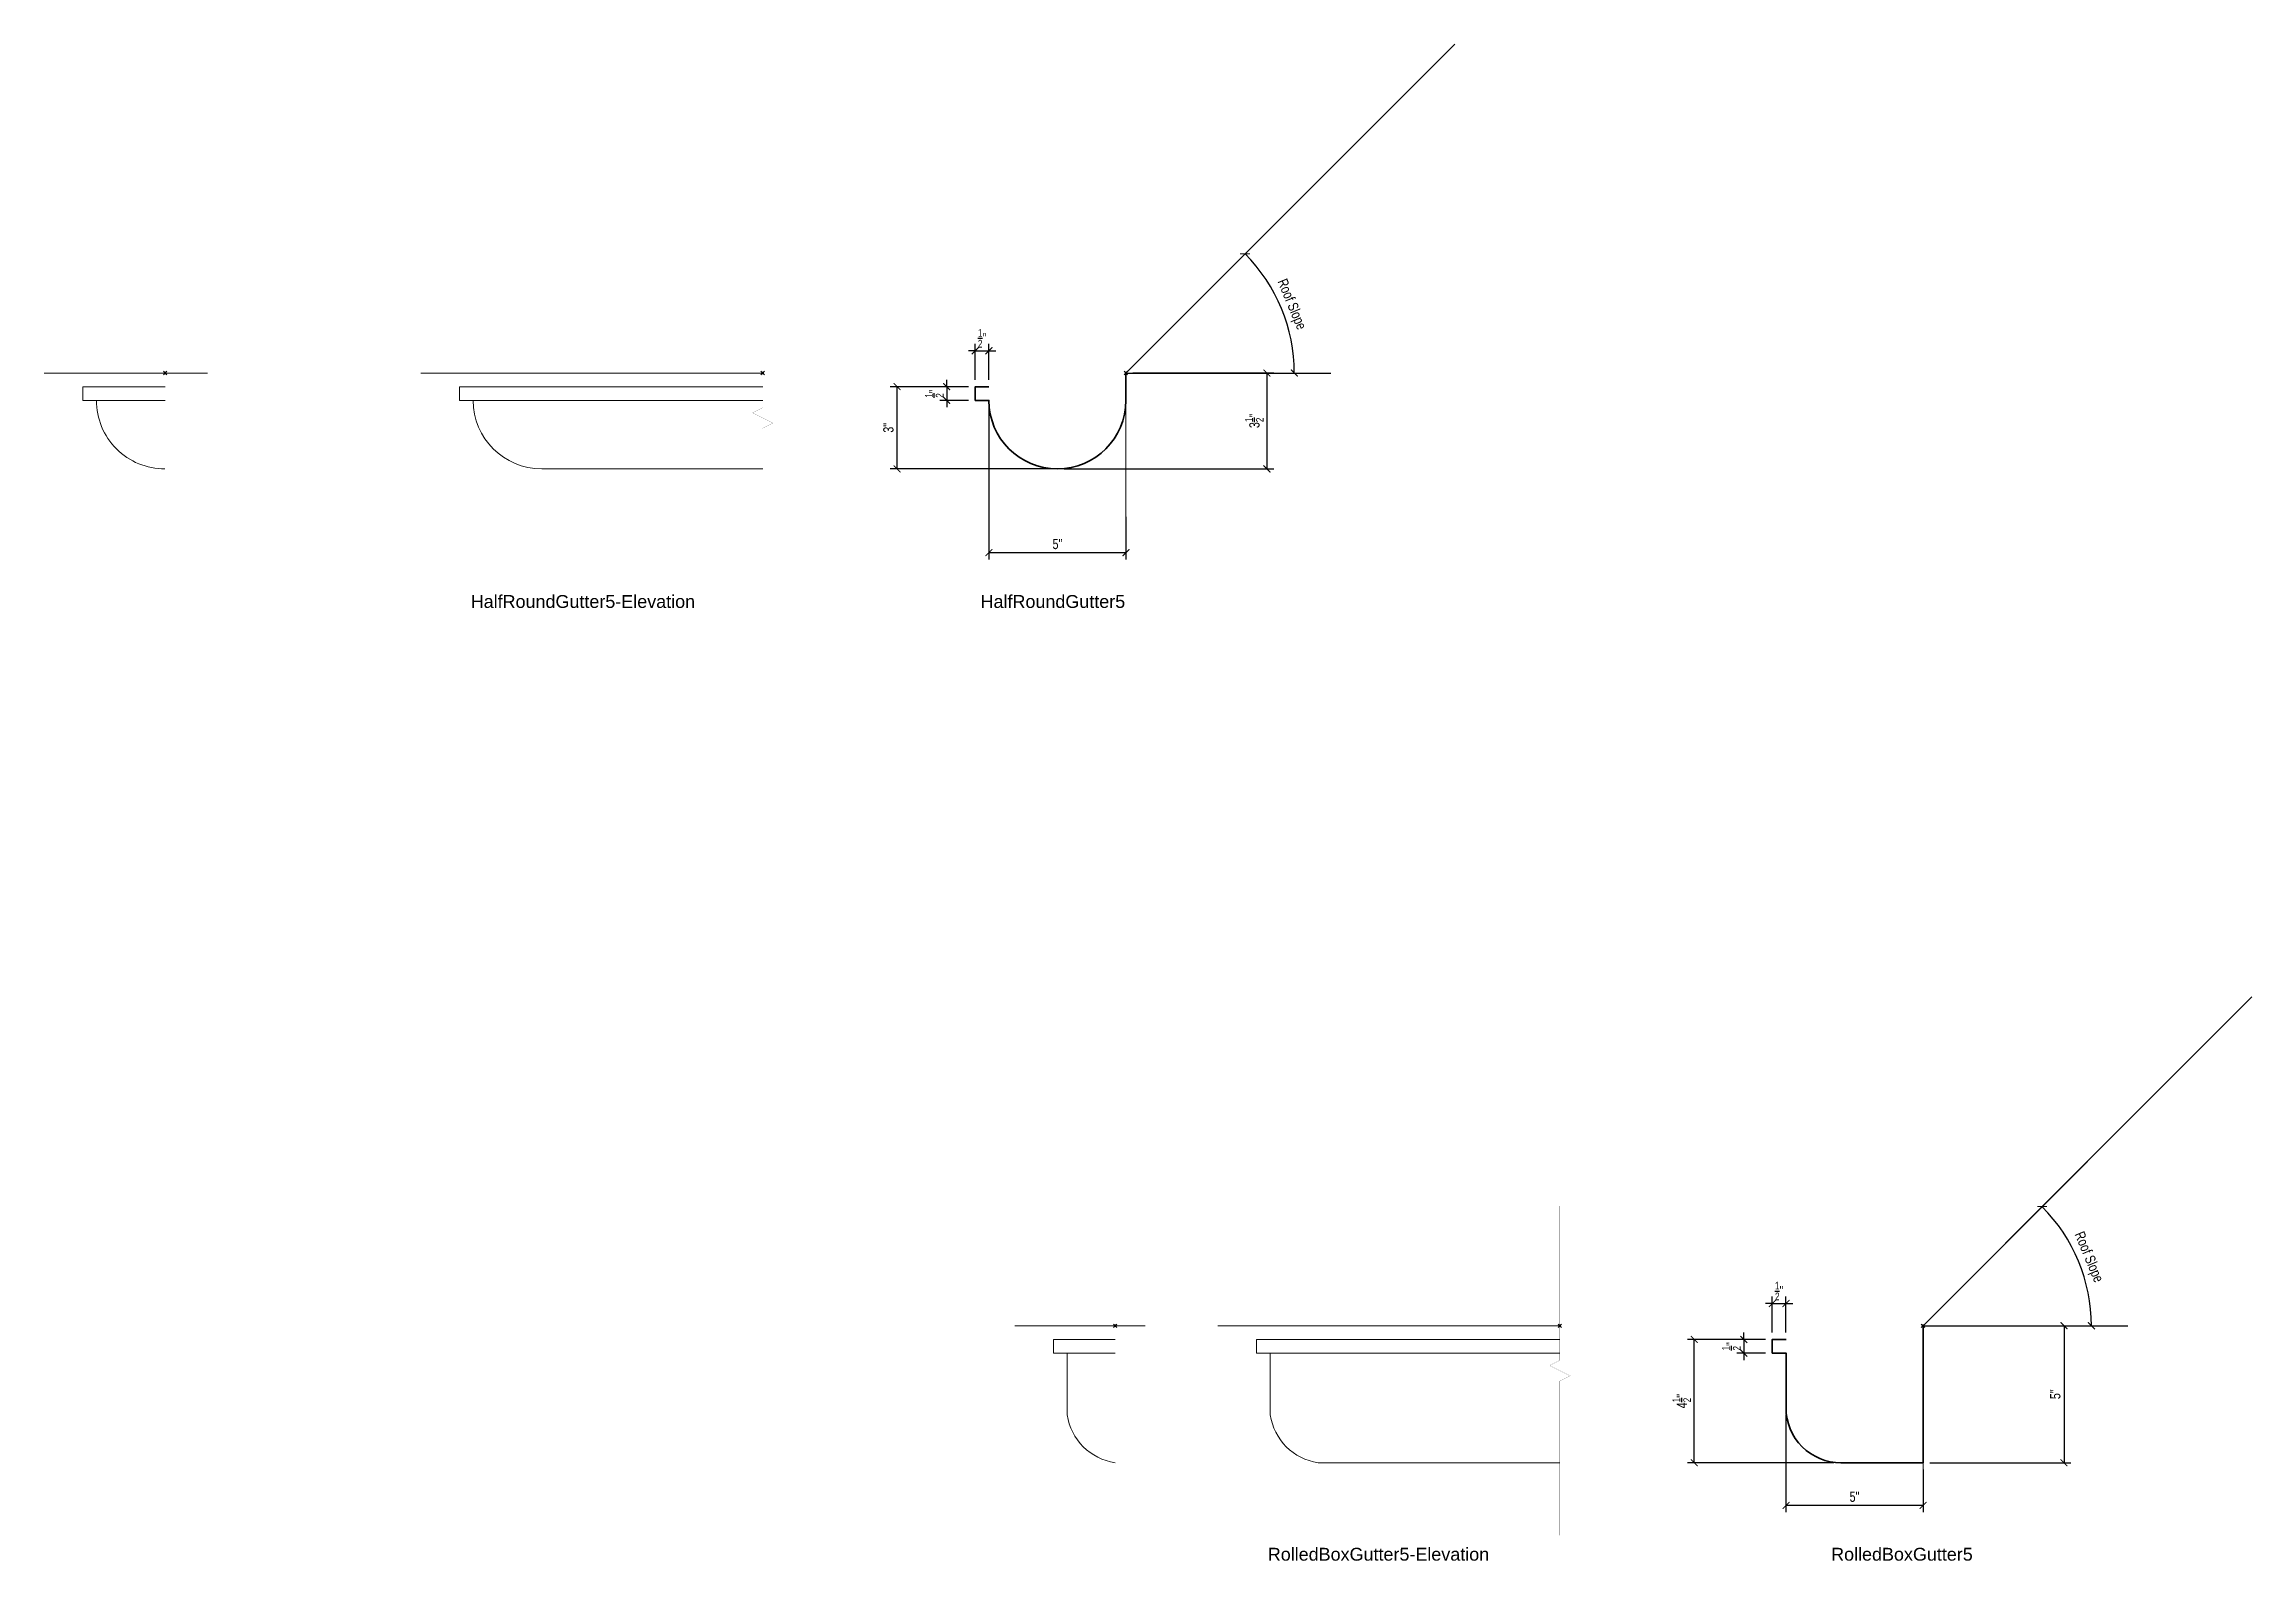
# Model space of a CAD drawing. Header units: inches. Extents: x 1550 to 1938, y 1113 to 1725.
# Drawn here: x 1550.4 to 1630.9, y 1448.5 to 1503.8 of the extents above; entities that cross this region are included whole.
import ezdxf
from ezdxf.enums import TextEntityAlignment as Align

# ---------------------------------------------------------------- set-up
doc = ezdxf.new("R2010")
doc.units = ezdxf.units.IN
doc.header["$LTSCALE"] = 4
doc.header["$MEASUREMENT"] = 0
doc.header["$PDMODE"] = 99
doc.header["$PDSIZE"] = 0.0625
doc.layers.get('Defpoints').update_dxf_attribs({"color": 121})
doc.layers.add('ANNSYMOBJ', color=131, linetype='Continuous')
doc.layers.add('DIMLINE', color=211, linetype='Continuous')
for name, color, linetype, lineweight in [('FINE', 90, 'Continuous', 18), ('Thin', 150, 'Continuous', 18), ('TITTXT', 213, 'Continuous', 50), ('Wide', 212, 'Continuous', 35), ('XLINE', 140, 'Continuous', 18)]:
    doc.layers.add(name, color=color, linetype=linetype, lineweight=lineweight)
doc.styles.add('Arch-Dim', font='ARIAL.TTF', dxfattribs={"width": 0.75})
doc.styles.add('RomanS', font='romans.shx')
doc.dimstyles.new('Aec-Arch-I-3', dxfattribs={"dimscale": 4, "dimtxt": 0.09375, "dimasz": 0.0625, "dimexe": 0.0625, "dimexo": 0.0625, "dimgap": 0.03125, "dimtad": 1, "dimdec": 4, "dimzin": 3, "dimdsep": 46, "dimlunit": 4, "dimtxsty": 'Arch-Dim', "dimblk": 'ARCHTICK', "dimcen": 0.09375, "dimclrd": 8, "dimclre": 8, "dimazin": 2, "dimtfac": 0.75, "dimtdec": 4, "dimtix": 1, "dimtmove": 1, "dimatfit": 2, "dimldrblk": 'OPEN90', "dimfxl": 1, "dimtolj": 1, "dimtzin": 0, "dimarcsym": 0})

msp = doc.modelspace()

# ---------------------------------------------------------------- blocks, each defined once
blk = doc.blocks.new('Anno_Title_T2')
at = {"color": 0, "linetype": 'ByBlock', "lineweight": -2, "style": 'RomanS'}
blk.add_attdef('TITLE', (0, 0.5), '', height=1.25, dxfattribs=at)
blk.add_attdef('SCALE', text='', height=0.75, dxfattribs=at).set_placement((0, -0.5), align=Align.TOP_LEFT)
blk = doc.blocks.new('_ArchTick')
at = {"color": 0, "linetype": 'ByBlock', "const_width": 0.15}
blk.add_lwpolyline([(-0.5, -0.5), (0.5, 0.5)], dxfattribs=at)
blk = doc.blocks.new('*D288')
at = {"layer": 'Defpoints', "color": 0}
for p in [(1601.843, 1503.801), (1595.779, 1493.391), (1589.843, 1491.801), (1589.843, 1491.801), (1597.315, 1491.801)]:
    blk.add_point(p, dxfattribs=at)
at = {"layer": 'DIMLINE', "color": 8, "lineweight": -2}
blk.add_arc((1589.843, 1491.801), 6.145, 360, 45, dxfattribs=at)
at = {"layer": 'DIMLINE', "color": 8, "lineweight": -2, "xscale": 0.25, "yscale": 0.25, "zscale": 0.25}
for p, rotation in [((1594.188, 1496.146), 134.9999999999997), ((1595.988, 1491.801), 269.9999999999997)]:
    blk.add_blockref('_ArchTick', p, dxfattribs=dict(at, rotation=rotation))
at = {"layer": 'DIMLINE', "color": 0, "insert": (1595.86, 1494.293), "char_height": 0.375, "attachment_point": 5, "rotation": 292.5, "style": 'Arch-Dim'}
blk.add_mtext('\\A1;Roof Slope', dxfattribs=at)
blk = doc.blocks.new('_Open90')
at = {"color": 0, "linetype": 'ByBlock', "lineweight": -2}
for p, q in [((0, 0), (-1, 0)), ((-0.5, 0.5), (0, 0)), ((0, 0), (-0.5, -0.5))]:
    blk.add_line(p, q, dxfattribs=at)
blk = doc.blocks.new('*D289')
at = {"layer": 'Defpoints', "color": 0}
for p in [(1584.843, 1490.801), (1589.843, 1486.801), (1584.843, 1485.244)]:
    blk.add_point(p, dxfattribs=at)
at = {"layer": 'DIMLINE', "color": 8, "lineweight": -2}
for p, q in [((1584.843, 1490.551), (1584.843, 1484.994)), ((1589.843, 1486.551), (1589.843, 1484.994)), ((1589.843, 1485.244), (1584.843, 1485.244))]:
    blk.add_line(p, q, dxfattribs=at)
at = {"layer": 'DIMLINE', "color": 8, "lineweight": -2, "xscale": 0.25, "yscale": 0.25, "zscale": 0.25, "rotation": 180}
blk.add_blockref('_ArchTick', (1584.843, 1485.244), dxfattribs=at)
at = {"layer": 'DIMLINE', "color": 8, "lineweight": -2, "xscale": 0.25, "yscale": 0.25, "zscale": 0.25}
blk.add_blockref('_ArchTick', (1589.843, 1485.244), dxfattribs=at)
at = {"layer": 'DIMLINE', "color": 0, "insert": (1587.343, 1485.559), "char_height": 0.375, "attachment_point": 5, "style": 'Arch-Dim'}
blk.add_mtext('\\A1;5"', dxfattribs=at)
blk = doc.blocks.new('*D290')
at = {"layer": 'Defpoints', "color": 0}
for p in [(1589.843, 1491.801), (1587.343, 1488.301), (1594.988, 1488.301)]:
    blk.add_point(p, dxfattribs=at)
at = {"layer": 'DIMLINE', "color": 8, "lineweight": -2}
for p, q in [((1590.093, 1491.801), (1595.238, 1491.801)), ((1594.988, 1491.801), (1594.988, 1488.301)), ((1587.593, 1488.301), (1595.238, 1488.301))]:
    blk.add_line(p, q, dxfattribs=at)
at = {"layer": 'DIMLINE', "color": 8, "lineweight": -2, "xscale": 0.25, "yscale": 0.25, "zscale": 0.25}
for p, rotation in [((1594.988, 1491.801), 90), ((1594.988, 1488.301), 270)]:
    blk.add_blockref('_ArchTick', p, dxfattribs=dict(at, rotation=rotation))
at = {"layer": 'DIMLINE', "color": 0, "insert": (1594.531, 1490.051), "char_height": 0.375, "attachment_point": 5, "rotation": 90, "style": 'Arch-Dim'}
blk.add_mtext('\\A1;3{\\H0.750000x;\\S1/2;}"', dxfattribs=at)
blk = doc.blocks.new('*D291')
at = {"layer": 'Defpoints', "color": 0}
for p in [(1581.492, 1491.301), (1584.343, 1491.301), (1587.343, 1488.301)]:
    blk.add_point(p, dxfattribs=at)
at = {"layer": 'DIMLINE', "color": 8, "lineweight": -2}
for p, q in [((1584.093, 1491.301), (1581.242, 1491.301)), ((1581.492, 1488.301), (1581.492, 1491.301)), ((1587.093, 1488.301), (1581.242, 1488.301))]:
    blk.add_line(p, q, dxfattribs=at)
at = {"layer": 'DIMLINE', "color": 8, "lineweight": -2, "xscale": 0.25, "yscale": 0.25, "zscale": 0.25}
for p, rotation in [((1581.492, 1491.301), 90), ((1581.492, 1488.301), 270)]:
    blk.add_blockref('_ArchTick', p, dxfattribs=dict(at, rotation=rotation))
at = {"layer": 'DIMLINE', "color": 0, "insert": (1581.176, 1489.801), "char_height": 0.375, "attachment_point": 5, "rotation": 90, "style": 'Arch-Dim'}
blk.add_mtext('\\A1;3"', dxfattribs=at)
blk = doc.blocks.new('*D292')
at = {"layer": 'Defpoints', "color": 0}
for p in [(1584.843, 1492.613), (1584.343, 1491.301), (1584.843, 1491.301)]:
    blk.add_point(p, dxfattribs=at)
at = {"layer": 'DIMLINE', "color": 8, "lineweight": -2}
for p, q in [((1584.343, 1492.613), (1584.093, 1492.613)), ((1584.343, 1491.551), (1584.343, 1492.863)), ((1584.343, 1492.613), (1584.843, 1492.613)), ((1584.843, 1491.551), (1584.843, 1492.863)), ((1584.843, 1492.613), (1585.093, 1492.613))]:
    blk.add_line(p, q, dxfattribs=at)
at = {"layer": 'DIMLINE', "color": 8, "lineweight": -2, "xscale": 0.25, "yscale": 0.25, "zscale": 0.25}
blk.add_blockref('_ArchTick', (1584.343, 1492.613), dxfattribs=at)
at = {"layer": 'DIMLINE', "color": 8, "lineweight": -2, "xscale": 0.25, "yscale": 0.25, "zscale": 0.25, "rotation": 180}
blk.add_blockref('_ArchTick', (1584.843, 1492.613), dxfattribs=at)
at = {"layer": 'DIMLINE', "color": 0, "insert": (1584.593, 1493.067), "char_height": 0.375, "attachment_point": 5, "style": 'Arch-Dim'}
blk.add_mtext('\\A1;{\\H0.750000x;\\S1/2;}"', dxfattribs=at)
blk = doc.blocks.new('*D293')
at = {"layer": 'Defpoints', "color": 0}
for p in [(1584.343, 1491.301), (1583.303, 1490.801), (1584.343, 1490.801)]:
    blk.add_point(p, dxfattribs=at)
at = {"layer": 'DIMLINE', "color": 8, "lineweight": -2}
for p, q in [((1584.093, 1491.301), (1583.053, 1491.301)), ((1583.303, 1491.301), (1583.303, 1491.551)), ((1583.303, 1491.301), (1583.303, 1490.801)), ((1584.093, 1490.801), (1583.053, 1490.801)), ((1583.303, 1490.801), (1583.303, 1490.551))]:
    blk.add_line(p, q, dxfattribs=at)
at = {"layer": 'DIMLINE', "color": 8, "lineweight": -2, "xscale": 0.25, "yscale": 0.25, "zscale": 0.25}
for p, rotation in [((1583.303, 1491.301), 270), ((1583.303, 1490.801), 90)]:
    blk.add_blockref('_ArchTick', p, dxfattribs=dict(at, rotation=rotation))
at = {"layer": 'DIMLINE', "color": 0, "insert": (1582.848, 1491.051), "char_height": 0.375, "attachment_point": 5, "rotation": 90, "style": 'Arch-Dim'}
blk.add_mtext('\\A1;{\\H0.750000x;\\S1/2;}"', dxfattribs=at)
blk = doc.blocks.new('AecDtl_HalfRoundGutter5Section')
at = {"layer": 'Wide'}
blk.add_lwpolyline([(6, 6), (0, 0), (0, -1, -1), (-5, -1), (-5.5, -1), (-5.5, -0.5), (-5, -0.5)], format="xyb", dxfattribs=at)
blk = doc.blocks.new('*D310')
at = {"layer": 'Defpoints', "color": 0}
for p in [(1630.931, 1469.034), (1624.867, 1458.625), (1618.931, 1457.034), (1618.931, 1457.034), (1626.403, 1457.034)]:
    blk.add_point(p, dxfattribs=at)
at = {"layer": 'DIMLINE', "color": 8, "lineweight": -2}
blk.add_arc((1618.931, 1457.034), 6.145, 0, 45, dxfattribs=at)
at = {"layer": 'DIMLINE', "color": 8, "lineweight": -2, "xscale": 0.25, "yscale": 0.25, "zscale": 0.25}
for p, rotation in [((1623.277, 1461.38), 134.9999999999998), ((1625.077, 1457.034), 270.0000000000012)]:
    blk.add_blockref('_ArchTick', p, dxfattribs=dict(at, rotation=rotation))
at = {"layer": 'DIMLINE', "color": 0, "insert": (1624.949, 1459.527), "char_height": 0.375, "attachment_point": 5, "rotation": 292.5, "style": 'Arch-Dim'}
blk.add_mtext('\\A1;Roof Slope', dxfattribs=at)
blk = doc.blocks.new('AecDtl_RolledBoxGutter5Section')
at = {"layer": 'Wide'}
blk.add_lwpolyline([(6, 6), (0, 0), (0, -5), (-3, -5, -0.414214), (-5, -3), (-5, -1), (-5.5, -1), (-5.5, -0.5), (-5, -0.5)], format="xyb", dxfattribs=at)
blk = doc.blocks.new('*D314')
at = {"layer": 'Defpoints', "color": 0}
for p in [(1613.931, 1454.034), (1618.931, 1452.034), (1613.931, 1450.477)]:
    blk.add_point(p, dxfattribs=at)
at = {"layer": 'DIMLINE', "color": 8, "lineweight": -2}
for p, q in [((1613.931, 1453.784), (1613.931, 1450.227)), ((1618.931, 1451.784), (1618.931, 1450.227)), ((1618.931, 1450.477), (1613.931, 1450.477))]:
    blk.add_line(p, q, dxfattribs=at)
at = {"layer": 'DIMLINE', "color": 8, "lineweight": -2, "xscale": 0.25, "yscale": 0.25, "zscale": 0.25, "rotation": 180}
blk.add_blockref('_ArchTick', (1613.931, 1450.477), dxfattribs=at)
at = {"layer": 'DIMLINE', "color": 8, "lineweight": -2, "xscale": 0.25, "yscale": 0.25, "zscale": 0.25}
blk.add_blockref('_ArchTick', (1618.931, 1450.477), dxfattribs=at)
at = {"layer": 'DIMLINE', "color": 0, "insert": (1616.431, 1450.793), "char_height": 0.375, "attachment_point": 5, "style": 'Arch-Dim'}
blk.add_mtext('\\A1;5"', dxfattribs=at)
blk = doc.blocks.new('*D315')
at = {"layer": 'Defpoints', "color": 0}
for p in [(1618.931, 1457.034), (1618.931, 1452.034), (1624.077, 1452.034)]:
    blk.add_point(p, dxfattribs=at)
at = {"layer": 'DIMLINE', "color": 8, "lineweight": -2}
for p, q in [((1619.181, 1457.034), (1624.327, 1457.034)), ((1624.077, 1457.034), (1624.077, 1452.034)), ((1619.181, 1452.034), (1624.327, 1452.034))]:
    blk.add_line(p, q, dxfattribs=at)
at = {"layer": 'DIMLINE', "color": 8, "lineweight": -2, "xscale": 0.25, "yscale": 0.25, "zscale": 0.25}
for p, rotation in [((1624.077, 1457.034), 90), ((1624.077, 1452.034), 270)]:
    blk.add_blockref('_ArchTick', p, dxfattribs=dict(at, rotation=rotation))
at = {"layer": 'DIMLINE', "color": 0, "insert": (1623.761, 1454.534), "char_height": 0.375, "attachment_point": 5, "rotation": 90, "style": 'Arch-Dim'}
blk.add_mtext('\\A1;5"', dxfattribs=at)
blk = doc.blocks.new('*D316')
at = {"layer": 'Defpoints', "color": 0}
for p in [(1610.581, 1456.534), (1613.431, 1456.534), (1615.931, 1452.034)]:
    blk.add_point(p, dxfattribs=at)
at = {"layer": 'DIMLINE', "color": 8, "lineweight": -2}
for p, q in [((1613.181, 1456.534), (1610.331, 1456.534)), ((1610.581, 1452.034), (1610.581, 1456.534)), ((1615.681, 1452.034), (1610.331, 1452.034))]:
    blk.add_line(p, q, dxfattribs=at)
at = {"layer": 'DIMLINE', "color": 8, "lineweight": -2, "xscale": 0.25, "yscale": 0.25, "zscale": 0.25}
for p, rotation in [((1610.581, 1456.534), 90), ((1610.581, 1452.034), 270)]:
    blk.add_blockref('_ArchTick', p, dxfattribs=dict(at, rotation=rotation))
at = {"layer": 'DIMLINE', "color": 0, "insert": (1610.126, 1454.284), "char_height": 0.375, "attachment_point": 5, "rotation": 90, "style": 'Arch-Dim'}
blk.add_mtext('\\A1;4{\\H0.750000x;\\S1/2;}"', dxfattribs=at)
blk = doc.blocks.new('*D317')
at = {"layer": 'Defpoints', "color": 0}
for p in [(1613.931, 1457.846), (1613.431, 1456.534), (1613.931, 1456.534)]:
    blk.add_point(p, dxfattribs=at)
at = {"layer": 'DIMLINE', "color": 8, "lineweight": -2}
for p, q in [((1613.431, 1457.846), (1613.181, 1457.846)), ((1613.431, 1456.784), (1613.431, 1458.096)), ((1613.431, 1457.846), (1613.931, 1457.846)), ((1613.931, 1456.784), (1613.931, 1458.096)), ((1613.931, 1457.846), (1614.181, 1457.846))]:
    blk.add_line(p, q, dxfattribs=at)
at = {"layer": 'DIMLINE', "color": 8, "lineweight": -2, "xscale": 0.25, "yscale": 0.25, "zscale": 0.25}
blk.add_blockref('_ArchTick', (1613.431, 1457.846), dxfattribs=at)
at = {"layer": 'DIMLINE', "color": 8, "lineweight": -2, "xscale": 0.25, "yscale": 0.25, "zscale": 0.25, "rotation": 180}
blk.add_blockref('_ArchTick', (1613.931, 1457.846), dxfattribs=at)
at = {"layer": 'DIMLINE', "color": 0, "insert": (1613.681, 1458.301), "char_height": 0.375, "attachment_point": 5, "style": 'Arch-Dim'}
blk.add_mtext('\\A1;{\\H0.750000x;\\S1/2;}"', dxfattribs=at)
blk = doc.blocks.new('*D318')
at = {"layer": 'Defpoints', "color": 0}
for p in [(1612.391, 1456.034), (1613.431, 1456.534), (1613.431, 1456.034)]:
    blk.add_point(p, dxfattribs=at)
at = {"layer": 'DIMLINE', "color": 8, "lineweight": -2}
for p, q in [((1612.391, 1456.534), (1612.391, 1456.784)), ((1613.181, 1456.534), (1612.141, 1456.534)), ((1613.181, 1456.034), (1612.141, 1456.034)), ((1612.391, 1456.534), (1612.391, 1456.034)), ((1612.391, 1456.034), (1612.391, 1455.784))]:
    blk.add_line(p, q, dxfattribs=at)
at = {"layer": 'DIMLINE', "color": 8, "lineweight": -2, "xscale": 0.25, "yscale": 0.25, "zscale": 0.25}
for p, rotation in [((1612.391, 1456.534), 270), ((1612.391, 1456.034), 90)]:
    blk.add_blockref('_ArchTick', p, dxfattribs=dict(at, rotation=rotation))
at = {"layer": 'DIMLINE', "color": 0, "insert": (1611.937, 1456.284), "char_height": 0.375, "attachment_point": 5, "rotation": 90, "style": 'Arch-Dim'}
blk.add_mtext('\\A1;{\\H0.750000x;\\S1/2;}"', dxfattribs=at)
blk = doc.blocks.new('AecDtl_HlfRndGut5Elev')
at = {"layer": 'Thin'}
for p, q in [((-3.007, -0.5), (0, -0.5)), ((-2.507, -1), (0, -1))]:
    blk.add_line(p, q, dxfattribs=at)
blk.add_lwpolyline([(-3.007, -0.5), (-3.007, -1), (-2.507, -1)], dxfattribs=at)
blk.add_lwpolyline([(-0.007, -3.5, -0.414214), (-2.507, -1), (-3.007, -1), (-3.007, -0.5)], format="xyb", dxfattribs=at)
blk = doc.blocks.new('AecDtl_RolBoxGut5Elev')
at = {"layer": 'Thin'}
for p, q in [((-2.25, -0.5), (0, -0.5)), ((-1.75, -1), (0, -1))]:
    blk.add_line(p, q, dxfattribs=at)
blk.add_lwpolyline([(-2.25, -0.5), (-2.25, -1), (-1.75, -1), (-1.75, -3.25)], dxfattribs=at)
blk.add_arc((0.304, -2.946), 2.076, 188.41948, 261.58052, dxfattribs=at)

# ---------------------------------------------------------------- dimensions: what is measured, and where the dimension line sits
at = {"layer": 'DIMLINE'}
for base, line1, line2, picture, middle in [((1595.779, 1493.39136), ((1589.84299, 1491.80081), (1601.84299, 1503.80081)), ((1589.84299, 1491.80081), (1597.3146, 1491.80081)), '*D288', (1595.86036, 1494.29329)), ((1624.86728, 1458.62485), ((1618.93128, 1457.03431), (1630.93128, 1469.03431)), ((1618.93128, 1457.03431), (1626.40289, 1457.03431)), '*D310', (1624.94865, 1459.52678))]:
    dim = msp.add_angular_dim_2l(base=base, line1=line1, line2=line2, text='Roof Slope', dimstyle='Aec-Arch-I-3', dxfattribs=at)
    dim.commit()
    dim.dimension.update_dxf_attribs({"geometry": picture, "text_midpoint": middle})
for base, p1, p2, picture, middle in [((1584.84299, 1492.61298), (1584.34299, 1491.30081), (1584.84299, 1491.30081), '*D292', (1584.59299, 1493.06725)), ((1584.84299, 1485.2438), (1589.84299, 1486.80081), (1584.84299, 1490.80081), '*D289', (1587.34299, 1485.5595)), ((1613.93128, 1457.84647), (1613.43128, 1456.53431), (1613.93128, 1456.53431), '*D317', (1613.68128, 1458.30075)), ((1613.93128, 1450.4773), (1618.93128, 1452.03431), (1613.93128, 1454.03431), '*D314', (1616.43128, 1450.79299))]:
    dim = msp.add_linear_dim(base=base, p1=p1, p2=p2, dimstyle='Aec-Arch-I-3', dxfattribs=at)
    dim.commit()
    dim.dimension.update_dxf_attribs({"geometry": picture, "text_midpoint": middle})
for base, p1, p2, picture, middle in [((1581.49234, 1491.30081), (1587.34299, 1488.30081), (1584.34299, 1491.30081), '*D291', (1581.17574, 1489.80081)), ((1583.30253, 1490.80081), (1584.34299, 1491.30081), (1584.34299, 1490.80081), '*D293', (1582.84825, 1491.05081)), ((1594.9884, 1488.30081), (1589.84299, 1491.80081), (1587.34299, 1488.30081), '*D290', (1594.53079, 1490.05081)), ((1610.58062, 1456.53431), (1615.93128, 1452.03431), (1613.43128, 1456.53431), '*D316', (1610.12634, 1454.28431)), ((1612.39082, 1456.03431), (1613.43128, 1456.53431), (1613.43128, 1456.03431), '*D318', (1611.93654, 1456.28431)), ((1624.07668, 1452.03431), (1618.93128, 1457.03431), (1618.93128, 1452.03431), '*D315', (1623.76098, 1454.53431))]:
    dim = msp.add_linear_dim(base=base, p1=p1, p2=p2, angle=90, dimstyle='Aec-Arch-I-3', dxfattribs=at)
    dim.commit()
    dim.dimension.update_dxf_attribs({"geometry": picture, "text_midpoint": middle})

# ---------------------------------------------------------------- linework, layer by layer
at = {"layer": 'ANNSYMOBJ', "const_width": 0.00375}
for points in [[(1576.58784, 1496.17041), (1576.58784, 1492.03569), (1576.58784, 1490.53569), (1576.21284, 1490.34819), (1576.96284, 1489.97319), (1576.58784, 1489.78569), (1576.58784, 1487.28569), (1576.58784, 1484.15096)], [(1605.67612, 1461.40391), (1605.67612, 1457.26918), (1605.67612, 1455.76918), (1605.30112, 1455.58168), (1606.05112, 1455.20668), (1605.67612, 1455.01918), (1605.67612, 1452.51918), (1605.67612, 1449.38445)]]:
    msp.add_lwpolyline(points, dxfattribs=at)
at = {"layer": 'DIMLINE'}
for p, q in [((1589.84299, 1491.80081), (1597.3146, 1491.80081)), ((1618.93128, 1457.03431), (1626.40289, 1457.03431))]:
    msp.add_line(p, q, dxfattribs=at)
at = {"layer": 'FINE'}
for points in [[(1589.84299, 1485.80081), (1589.84299, 1491.80081), (1601.84299, 1503.80081)], [(1556.32592, 1491.80081), (1550.36533, 1491.80081)], [(1576.58784, 1491.80081), (1564.11431, 1491.80081)], [(1618.93128, 1451.03431), (1618.93128, 1457.03431), (1630.93128, 1469.03431)], [(1590.54054, 1457.03431), (1585.79299, 1457.03431)], [(1605.67612, 1457.03431), (1593.2026, 1457.03431)]]:
    msp.add_lwpolyline(points, dxfattribs=at)
at = {"layer": 'Thin'}
for p, q in [((1565.52178, 1491.30081), (1576.58784, 1491.30081)), ((1566.02178, 1490.80081), (1576.58784, 1490.80081)), ((1568.52909, 1488.30082), (1576.58784, 1488.30082)), ((1594.61006, 1456.53431), (1605.67612, 1456.53431)), ((1595.11006, 1456.03431), (1605.67612, 1456.03431)), ((1596.86006, 1452.03431), (1605.67612, 1452.03431))]:
    msp.add_line(p, q, dxfattribs=at)
for points in [[(1565.52178, 1491.30081), (1565.52178, 1490.80081), (1566.02178, 1490.80081)], [(1594.61006, 1456.53431), (1594.61006, 1456.03431), (1595.11006, 1456.03431), (1595.11006, 1453.78431)]]:
    msp.add_lwpolyline(points, dxfattribs=at)
msp.add_lwpolyline([(1568.52178, 1488.30081, -0.41421356), (1566.02178, 1490.80081), (1565.52178, 1490.80081), (1565.52178, 1491.30081)], format="xyb", dxfattribs=at)
msp.add_arc((1597.16409, 1454.08833), 2.0764, 188.4194817, 261.5805183, dxfattribs=at)
at = {"layer": 'XLINE'}
for p in [(1554.7801, 1491.80081), (1576.58784, 1491.80081), (1589.84299, 1491.80081), (1589.45046, 1457.03431), (1605.67612, 1457.03431), (1618.93128, 1457.03431)]:
    msp.add_point(p, dxfattribs=at)

# ---------------------------------------------------------------- block references
for name, p in [('AecDtl_HalfRoundGutter5Section', (1589.84299, 1491.80081)), ('AecDtl_HlfRndGut5Elev', (1554.7801, 1491.80081)), ('AecDtl_RolledBoxGutter5Section', (1618.93128, 1457.03431)), ('AecDtl_RolBoxGut5Elev', (1589.45046, 1457.03431))]:
    msp.add_blockref(name, p)
at = {"layer": 'TITTXT'}
ref = msp.add_blockref('Anno_Title_T2', (1565.9313, 1483.04073), dxfattribs=dict(at, xscale=0.375, yscale=0.375, zscale=0.375))
ref.add_attrib('TITLE', 'HalfRoundGutter5-Elevation', (1565.9313, 1483.22823), dxfattribs={"layer": '0', "color": 0, "linetype": 'ByBlock', "lineweight": -2, "height": 0.46875, "style": 'Arch-Dim'})
ref = msp.add_blockref('Anno_Title_T2', (1584.53844, 1483.04073), dxfattribs=dict(at, xscale=0.375, yscale=0.375, zscale=0.375))
ref.add_attrib('TITLE', 'HalfRoundGutter5', (1584.53844, 1483.22823), dxfattribs={"layer": '0', "color": 0, "linetype": 'ByBlock', "lineweight": -2, "height": 0.46875, "style": 'Arch-Dim'})
ref = msp.add_blockref('Anno_Title_T2', (1595.01959, 1448.27423), dxfattribs=dict(at, xscale=0.375, yscale=0.375, zscale=0.375))
ref.add_attrib('TITLE', 'RolledBoxGutter5-Elevation', (1595.01959, 1448.46173), dxfattribs={"layer": '0', "color": 0, "linetype": 'ByBlock', "lineweight": -2, "height": 0.46875, "style": 'Arch-Dim'})
ref = msp.add_blockref('Anno_Title_T2', (1615.57791, 1448.27423), dxfattribs=dict(at, xscale=0.375, yscale=0.375, zscale=0.375))
ref.add_attrib('TITLE', 'RolledBoxGutter5', (1615.57791, 1448.46173), dxfattribs={"layer": '0', "color": 0, "linetype": 'ByBlock', "lineweight": -2, "height": 0.46875, "style": 'Arch-Dim'})

msp.set_redraw_order([(e.dxf.handle, doc.entitydb.next_handle()) for e in msp.query("TEXT MTEXT ATTDEF DIMENSION ARC_DIMENSION")])  # texts and dimensions are drawn at this point

doc.saveas('drawing.dxf')
